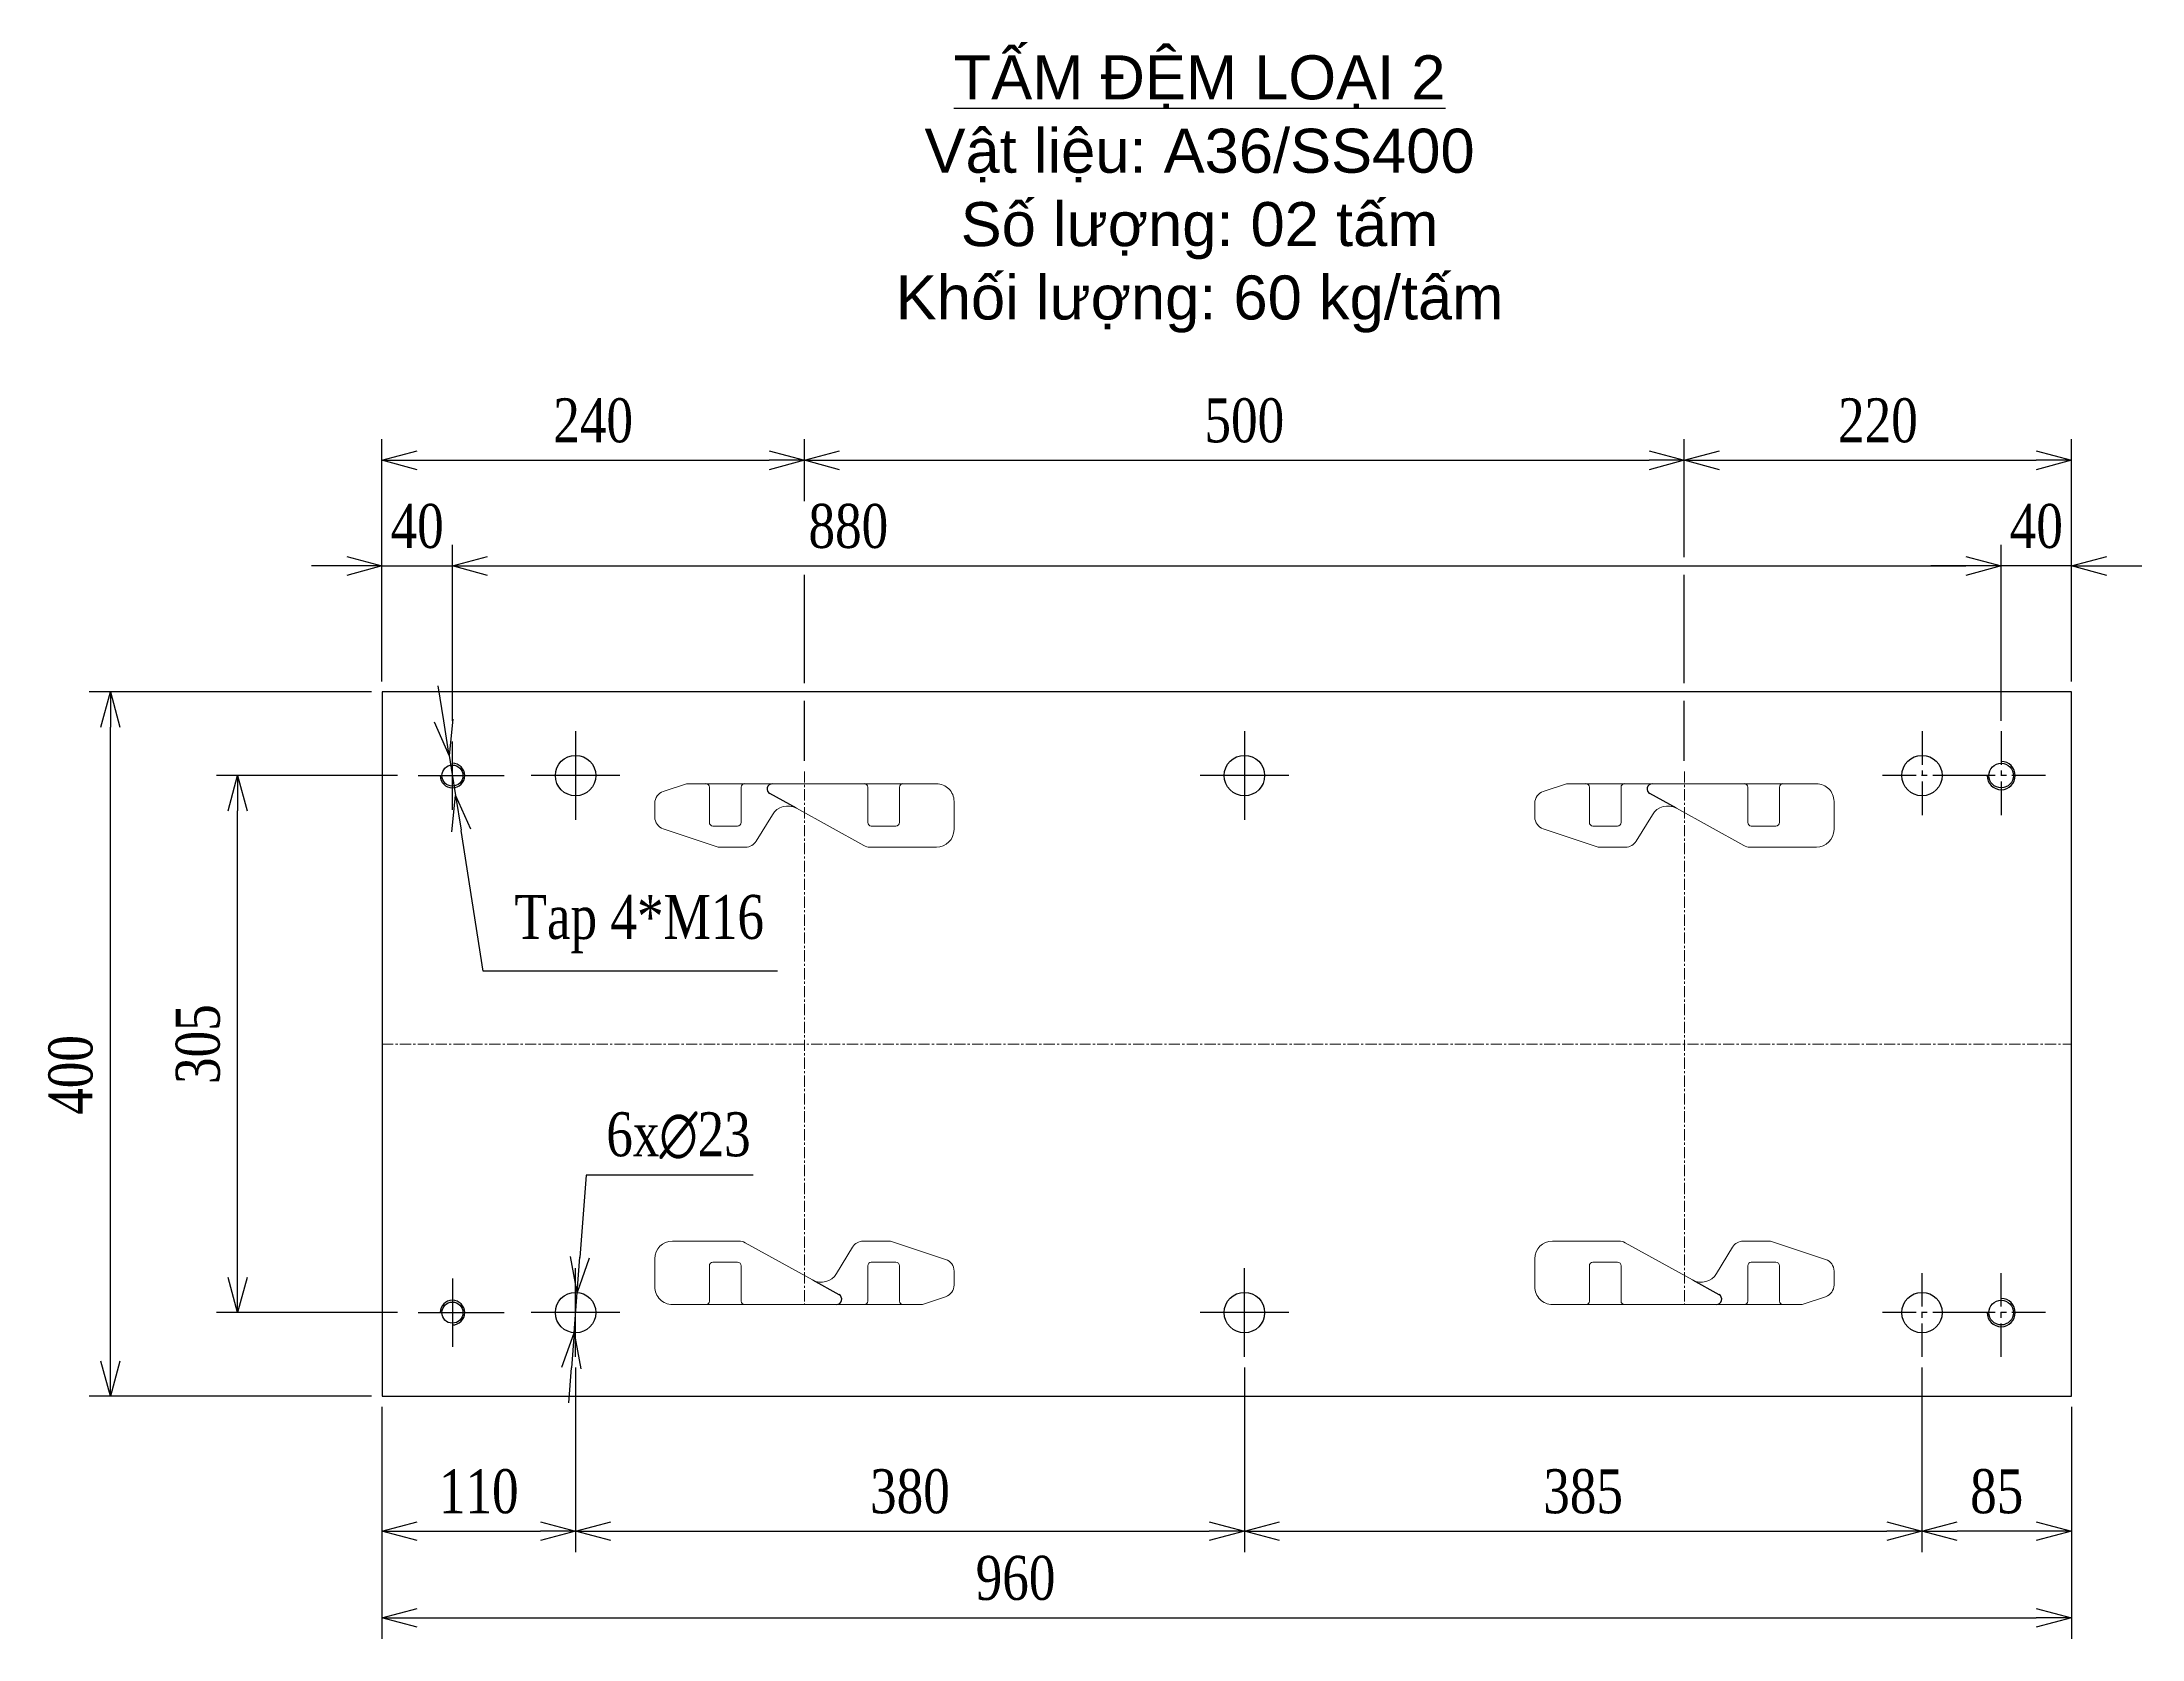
# Model space of a CAD drawing. Header units: millimetres. Extents: x -19541 to 104079, y -3200 to 10399.
# Drawn here: x -11885 to -10692, y 4956 to 5863 of the extents above; entities that cross this region are included whole.
import ezdxf

# ---------------------------------------------------------------- set-up
doc = ezdxf.new("R2010")
doc.units = ezdxf.units.MM
doc.linetypes.add('CENTER', pattern=[50.8, 31.75, -6.35, 6.35, -6.35])
doc.linetypes.add('CENTER2', pattern=[28.575, 19.05, -3.175, 3.175, -3.175])
for name, color, linetype in [('KTHUOC', 2, 'Continuous'), ('PDF_Geometry', 7, 'Continuous'), ('TK2', 251, 'Continuous')]:
    doc.layers.add(name, color=color, linetype=linetype)
doc.layers.add('TIM', color=8, linetype='CENTER2', lineweight=0)
doc.styles.get("Standard").update_dxf_attribs({"font": 'arial.ttf'})
doc.styles.add('Thuong', font='vntime.shx', dxfattribs={"width": 0.8})
doc.dimstyles.new('LAYOUT', dxfattribs={"dimscale": 0, "dimtxt": 2.5, "dimasz": 2, "dimexe": 1.2, "dimexo": 0.6, "dimgap": 1, "dimtad": 1, "dimtoh": 1, "dimdec": 0, "dimzin": 12, "dimdsep": 46, "dimtxsty": 'Thuong', "dimblk": 'OPEN30', "dimcen": 0, "dimclrd": 256, "dimclre": 256, "dimadec": 1, "dimazin": 3, "dimtfac": 1, "dimtdec": 0, "dimtmove": 0, "dimatfit": 3, "dimldrblk": 'OPEN30', "dimfxl": 1, "dimtzin": 0, "dimarcsym": 2})

# ---------------------------------------------------------------- blocks, each defined once
blk = doc.blocks.new('_Open30')
at = {"color": 0, "linetype": 'ByBlock', "lineweight": -2}
for p, q in [((-1, 0.268), (0, 0)), ((0, 0), (-1, -0.268)), ((0, 0), (-1, 0))]:
    blk.add_line(p, q, dxfattribs=at)
blk = doc.blocks.new('*D348')
at = {"lineweight": -2, "transparency": 16777216}
for p, q in [((-11581.6, 5109.8), (-11581.6, 5004.9)), ((-11691.6, 5087.5), (-11691.6, 5004.9)), ((-11671.6, 5016.9), (-11601.6, 5016.9))]:
    blk.add_line(p, q, dxfattribs=at)
at = {"layer": 'Defpoints', "color": 0, "transparency": 16777216}
for p in [(-11581.6, 5115.8), (-11691.6, 5093.5), (-11581.6, 5016.9)]:
    blk.add_point(p, dxfattribs=at)
at = {"lineweight": -2, "transparency": 16777216, "xscale": 20, "yscale": 20, "zscale": 20, "rotation": 180}
blk.add_blockref('_Open30', (-11691.6, 5016.9), dxfattribs=at)
at = {"lineweight": -2, "transparency": 16777216, "xscale": 20, "yscale": 20, "zscale": 20}
blk.add_blockref('_Open30', (-11581.6, 5016.9), dxfattribs=at)
at = {"color": 0, "transparency": 16777216, "insert": (-11636.6, 5039.4), "char_height": 25, "attachment_point": 5, "style": 'Thuong'}
blk.add_mtext('110', dxfattribs=at)
blk = doc.blocks.new('*D347')
at = {"lineweight": -2, "transparency": 16777216}
for p, q in [((-11581.6, 5109.8), (-11581.6, 5004.9)), ((-11201.6, 5109.8), (-11201.6, 5004.9)), ((-11561.6, 5016.9), (-11221.6, 5016.9))]:
    blk.add_line(p, q, dxfattribs=at)
at = {"layer": 'Defpoints', "color": 0, "transparency": 16777216}
for p in [(-11581.6, 5115.8), (-11201.6, 5115.8), (-11201.6, 5016.9)]:
    blk.add_point(p, dxfattribs=at)
at = {"lineweight": -2, "transparency": 16777216, "xscale": 20, "yscale": 20, "zscale": 20, "rotation": 180}
blk.add_blockref('_Open30', (-11581.6, 5016.9), dxfattribs=at)
at = {"lineweight": -2, "transparency": 16777216, "xscale": 20, "yscale": 20, "zscale": 20}
blk.add_blockref('_Open30', (-11201.6, 5016.9), dxfattribs=at)
at = {"color": 0, "transparency": 16777216, "insert": (-11391.6, 5039.4), "char_height": 25, "attachment_point": 5, "style": 'Thuong'}
blk.add_mtext('380', dxfattribs=at)
blk = doc.blocks.new('*D346')
at = {"lineweight": -2, "transparency": 16777216}
for p, q in [((-11201.6, 5109.8), (-11201.6, 5004.9)), ((-10816.6, 5109.8), (-10816.6, 5004.9)), ((-11181.6, 5016.9), (-10836.6, 5016.9))]:
    blk.add_line(p, q, dxfattribs=at)
at = {"layer": 'Defpoints', "color": 0, "transparency": 16777216}
for p in [(-11201.6, 5115.8), (-10816.6, 5115.8), (-10816.6, 5016.9)]:
    blk.add_point(p, dxfattribs=at)
at = {"lineweight": -2, "transparency": 16777216, "xscale": 20, "yscale": 20, "zscale": 20, "rotation": 180}
blk.add_blockref('_Open30', (-11201.6, 5016.9), dxfattribs=at)
at = {"lineweight": -2, "transparency": 16777216, "xscale": 20, "yscale": 20, "zscale": 20}
blk.add_blockref('_Open30', (-10816.6, 5016.9), dxfattribs=at)
at = {"color": 0, "transparency": 16777216, "insert": (-11009.1, 5039.4), "char_height": 25, "attachment_point": 5, "style": 'Thuong'}
blk.add_mtext('385', dxfattribs=at)
blk = doc.blocks.new('*D345')
at = {"lineweight": -2, "transparency": 16777216}
for p, q in [((-11691.6, 5087.5), (-11691.6, 4955.7)), ((-10731.6, 5087.5), (-10731.6, 4955.7)), ((-11671.6, 4967.7), (-10751.6, 4967.7))]:
    blk.add_line(p, q, dxfattribs=at)
at = {"layer": 'Defpoints', "color": 0, "transparency": 16777216}
for p in [(-11691.6, 5093.5), (-10731.6, 5093.5), (-10731.6, 4967.7)]:
    blk.add_point(p, dxfattribs=at)
at = {"lineweight": -2, "transparency": 16777216, "xscale": 20, "yscale": 20, "zscale": 20, "rotation": 180}
blk.add_blockref('_Open30', (-11691.6, 4967.7), dxfattribs=at)
at = {"lineweight": -2, "transparency": 16777216, "xscale": 20, "yscale": 20, "zscale": 20}
blk.add_blockref('_Open30', (-10731.6, 4967.7), dxfattribs=at)
at = {"color": 0, "transparency": 16777216, "insert": (-11331.6, 4990.2), "char_height": 25, "attachment_point": 5, "style": 'Thuong'}
blk.add_mtext('960', dxfattribs=at)
blk = doc.blocks.new('*D343')
at = {"lineweight": -2, "transparency": 16777216}
for p, q in [((-11682.7, 5446), (-11785.6, 5446)), ((-11773.6, 5161), (-11773.6, 5426)), ((-11682.7, 5141), (-11785.6, 5141))]:
    blk.add_line(p, q, dxfattribs=at)
at = {"layer": 'Defpoints', "color": 0, "transparency": 16777216}
for p in [(-11773.6, 5446), (-11676.7, 5446), (-11676.7, 5141)]:
    blk.add_point(p, dxfattribs=at)
at = {"lineweight": -2, "transparency": 16777216, "xscale": 20, "yscale": 20, "zscale": 20}
for p, rotation in [((-11773.6, 5446), 90), ((-11773.6, 5141), 270)]:
    blk.add_blockref('_Open30', p, dxfattribs=dict(at, rotation=rotation))
at = {"color": 0, "transparency": 16777216, "insert": (-11796.1, 5293.5), "char_height": 25, "attachment_point": 5, "rotation": 90, "style": 'Thuong'}
blk.add_mtext('305', dxfattribs=at)
blk = doc.blocks.new('*D342')
at = {"lineweight": -2, "transparency": 16777216}
for p, q in [((-11697.6, 5493.5), (-11857.9, 5493.5)), ((-11845.9, 5113.5), (-11845.9, 5473.5)), ((-11697.6, 5093.5), (-11857.9, 5093.5))]:
    blk.add_line(p, q, dxfattribs=at)
at = {"layer": 'Defpoints', "color": 0, "transparency": 16777216}
for p in [(-11845.9, 5493.5), (-11691.6, 5493.5), (-11691.6, 5093.5)]:
    blk.add_point(p, dxfattribs=at)
at = {"lineweight": -2, "transparency": 16777216, "xscale": 20, "yscale": 20, "zscale": 20}
for p, rotation in [((-11845.9, 5493.5), 90), ((-11845.9, 5093.5), 270)]:
    blk.add_blockref('_Open30', p, dxfattribs=dict(at, rotation=rotation))
at = {"color": 0, "transparency": 16777216, "insert": (-11868.4, 5276), "char_height": 25, "attachment_point": 5, "rotation": 90, "style": 'Thuong'}
blk.add_mtext('400', dxfattribs=at)
blk = doc.blocks.new('*D341')
at = {"lineweight": -2, "transparency": 16777216}
for p, q in [((-11691.6, 5499.5), (-11691.6, 5577.1)), ((-11651.6, 5477.2), (-11651.6, 5577.1)), ((-11711.6, 5565.1), (-11731.6, 5565.1)), ((-11691.6, 5565.1), (-11651.6, 5565.1)), ((-11631.6, 5565.1), (-11611.6, 5565.1))]:
    blk.add_line(p, q, dxfattribs=at)
at = {"layer": 'Defpoints', "color": 0, "transparency": 16777216}
for p in [(-11651.6, 5565.1), (-11691.6, 5493.5), (-11651.6, 5471.2)]:
    blk.add_point(p, dxfattribs=at)
at = {"lineweight": -2, "transparency": 16777216, "xscale": 20, "yscale": 20, "zscale": 20}
blk.add_blockref('_Open30', (-11691.6, 5565.1), dxfattribs=at)
at = {"lineweight": -2, "transparency": 16777216, "xscale": 20, "yscale": 20, "zscale": 20, "rotation": 180}
blk.add_blockref('_Open30', (-11651.6, 5565.1), dxfattribs=at)
at = {"color": 0, "transparency": 16777216, "insert": (-11671.6, 5587.6), "char_height": 25, "attachment_point": 5, "style": 'Thuong'}
blk.add_mtext('40', dxfattribs=at)
blk = doc.blocks.new('*D340')
at = {"lineweight": -2, "transparency": 16777216}
for p, q in [((-11651.6, 5477.2), (-11651.6, 5577.1)), ((-10771.6, 5477.2), (-10771.6, 5577.1)), ((-11631.6, 5565.1), (-10791.6, 5565.1))]:
    blk.add_line(p, q, dxfattribs=at)
at = {"layer": 'Defpoints', "color": 0, "transparency": 16777216}
for p in [(-10771.6, 5565.1), (-11651.6, 5471.2), (-10771.6, 5471.2)]:
    blk.add_point(p, dxfattribs=at)
at = {"lineweight": -2, "transparency": 16777216, "xscale": 20, "yscale": 20, "zscale": 20, "rotation": 180}
blk.add_blockref('_Open30', (-11651.6, 5565.1), dxfattribs=at)
at = {"lineweight": -2, "transparency": 16777216, "xscale": 20, "yscale": 20, "zscale": 20}
blk.add_blockref('_Open30', (-10771.6, 5565.1), dxfattribs=at)
at = {"color": 0, "transparency": 16777216, "insert": (-11426.6, 5587.6), "char_height": 25, "attachment_point": 5, "style": 'Thuong'}
blk.add_mtext('880', dxfattribs=at)
blk = doc.blocks.new('*D339')
at = {"lineweight": -2, "transparency": 16777216}
for p, q in [((-11691.6, 5570.1), (-11691.6, 5637.1)), ((-11451.6, 5601.9), (-11451.6, 5637.1)), ((-11671.6, 5625.1), (-11471.6, 5625.1)), ((-11691.6, 5552.3), (-11691.6, 5560.1)), ((-11451.6, 5498.5), (-11451.6, 5560.1)), ((-11451.6, 5454.4), (-11451.6, 5488.5))]:
    blk.add_line(p, q, dxfattribs=at)
at = {"layer": 'Defpoints', "color": 0, "transparency": 16777216}
for p in [(-11451.6, 5625.1), (-11691.6, 5546.3), (-11451.6, 5448.4)]:
    blk.add_point(p, dxfattribs=at)
at = {"lineweight": -2, "transparency": 16777216, "xscale": 20, "yscale": 20, "zscale": 20, "rotation": 180}
blk.add_blockref('_Open30', (-11691.6, 5625.1), dxfattribs=at)
at = {"lineweight": -2, "transparency": 16777216, "xscale": 20, "yscale": 20, "zscale": 20}
blk.add_blockref('_Open30', (-11451.6, 5625.1), dxfattribs=at)
at = {"color": 0, "transparency": 16777216, "insert": (-11571.6, 5647.6), "char_height": 25, "attachment_point": 5, "style": 'Thuong'}
blk.add_mtext('240', dxfattribs=at)
blk = doc.blocks.new('*D338')
at = {"lineweight": -2, "transparency": 16777216}
for p, q in [((-11451.6, 5601.9), (-11451.6, 5637.1)), ((-10951.6, 5570.1), (-10951.6, 5637.1)), ((-11431.6, 5625.1), (-10971.6, 5625.1)), ((-11451.6, 5498.5), (-11451.6, 5560.1)), ((-10951.6, 5498.5), (-10951.6, 5560.1)), ((-11451.6, 5454.4), (-11451.6, 5488.5)), ((-10951.6, 5454.4), (-10951.6, 5488.5))]:
    blk.add_line(p, q, dxfattribs=at)
at = {"layer": 'Defpoints', "color": 0, "transparency": 16777216}
for p in [(-10951.6, 5625.1), (-11451.6, 5448.4), (-10951.6, 5448.4)]:
    blk.add_point(p, dxfattribs=at)
at = {"lineweight": -2, "transparency": 16777216, "xscale": 20, "yscale": 20, "zscale": 20, "rotation": 180}
blk.add_blockref('_Open30', (-11451.6, 5625.1), dxfattribs=at)
at = {"lineweight": -2, "transparency": 16777216, "xscale": 20, "yscale": 20, "zscale": 20}
blk.add_blockref('_Open30', (-10951.6, 5625.1), dxfattribs=at)
at = {"color": 0, "transparency": 16777216, "insert": (-11201.6, 5647.6), "char_height": 25, "attachment_point": 5, "style": 'Thuong'}
blk.add_mtext('500', dxfattribs=at)
blk = doc.blocks.new('*D337')
at = {"lineweight": -2, "transparency": 16777216}
for p, q in [((-10951.6, 5570.1), (-10951.6, 5637.1)), ((-10731.6, 5499.5), (-10731.6, 5637.1)), ((-10931.6, 5625.1), (-10751.6, 5625.1)), ((-10951.6, 5498.5), (-10951.6, 5560.1)), ((-10951.6, 5454.4), (-10951.6, 5488.5))]:
    blk.add_line(p, q, dxfattribs=at)
at = {"layer": 'Defpoints', "color": 0, "transparency": 16777216}
for p in [(-10731.6, 5625.1), (-10731.6, 5493.5), (-10951.6, 5448.4)]:
    blk.add_point(p, dxfattribs=at)
at = {"lineweight": -2, "transparency": 16777216, "xscale": 20, "yscale": 20, "zscale": 20, "rotation": 180}
blk.add_blockref('_Open30', (-10951.6, 5625.1), dxfattribs=at)
at = {"lineweight": -2, "transparency": 16777216, "xscale": 20, "yscale": 20, "zscale": 20}
blk.add_blockref('_Open30', (-10731.6, 5625.1), dxfattribs=at)
at = {"color": 0, "transparency": 16777216, "insert": (-10841.6, 5647.6), "char_height": 25, "attachment_point": 5, "style": 'Thuong'}
blk.add_mtext('220', dxfattribs=at)
blk = doc.blocks.new('*D336')
at = {"lineweight": -2, "transparency": 16777216}
for p, q in [((-10771.6, 5477.2), (-10771.6, 5577.1)), ((-10731.6, 5499.5), (-10731.6, 5577.1)), ((-10791.6, 5565.1), (-10811.6, 5565.1)), ((-10731.6, 5565.1), (-10771.6, 5565.1)), ((-10711.6, 5565.1), (-10691.6, 5565.1))]:
    blk.add_line(p, q, dxfattribs=at)
at = {"layer": 'Defpoints', "color": 0, "transparency": 16777216}
for p in [(-10771.6, 5565.1), (-10731.6, 5493.5), (-10771.6, 5471.2)]:
    blk.add_point(p, dxfattribs=at)
at = {"lineweight": -2, "transparency": 16777216, "xscale": 20, "yscale": 20, "zscale": 20}
blk.add_blockref('_Open30', (-10771.6, 5565.1), dxfattribs=at)
at = {"lineweight": -2, "transparency": 16777216, "xscale": 20, "yscale": 20, "zscale": 20, "rotation": 180}
blk.add_blockref('_Open30', (-10731.6, 5565.1), dxfattribs=at)
at = {"color": 0, "transparency": 16777216, "insert": (-10751.6, 5587.6), "char_height": 25, "attachment_point": 5, "style": 'Thuong'}
blk.add_mtext('40', dxfattribs=at)
blk = doc.blocks.new('*D344')
at = {"lineweight": -2, "transparency": 16777216}
for p, q in [((-10816.6, 5109.8), (-10816.6, 5004.9)), ((-10731.6, 5087.5), (-10731.6, 5004.9)), ((-10751.6, 5016.9), (-10796.6, 5016.9))]:
    blk.add_line(p, q, dxfattribs=at)
at = {"layer": 'Defpoints', "color": 0, "transparency": 16777216}
for p in [(-10816.6, 5115.8), (-10731.6, 5093.5), (-10816.6, 5016.9)]:
    blk.add_point(p, dxfattribs=at)
at = {"lineweight": -2, "transparency": 16777216, "xscale": 20, "yscale": 20, "zscale": 20, "rotation": 180}
blk.add_blockref('_Open30', (-10816.6, 5016.9), dxfattribs=at)
at = {"lineweight": -2, "transparency": 16777216, "xscale": 20, "yscale": 20, "zscale": 20}
blk.add_blockref('_Open30', (-10731.6, 5016.9), dxfattribs=at)
at = {"color": 0, "transparency": 16777216, "insert": (-10774.1, 5039.4), "char_height": 25, "attachment_point": 5, "style": 'Thuong'}
blk.add_mtext('85', dxfattribs=at)
blk = doc.blocks.new('*D376')
at = {"lineweight": -2, "transparency": 16777216}
for p, q in [((-11575.5, 5219), (-11579.1, 5172.4)), ((-11480.7, 5219), (-11575.5, 5219)), ((-11582.4, 5129.5), (-11580.7, 5152.5)), ((-11584, 5109.6), (-11585.6, 5089.7))]:
    blk.add_line(p, q, dxfattribs=at)
at = {"layer": 'Defpoints', "color": 0, "transparency": 16777216}
for p in [(-11580.7, 5152.5), (-11582.4, 5129.5)]:
    blk.add_point(p, dxfattribs=at)
at = {"lineweight": -2, "transparency": 16777216, "xscale": 20, "yscale": 20, "zscale": 20}
for p, rotation in [((-11580.7, 5152.5), 265.5466194362123), ((-11582.4, 5129.5), 85.54661943621225)]:
    blk.add_blockref('_Open30', p, dxfattribs=dict(at, rotation=rotation))
at = {"color": 0, "transparency": 16777216, "insert": (-11523.1, 5241.5), "char_height": 25, "attachment_point": 5, "style": 'Thuong'}
blk.add_mtext('6x∅23', dxfattribs=at)
blk = doc.blocks.new('*D377')
at = {"lineweight": -2, "transparency": 16777216}
for p, q in [((-11656.5, 5477.1), (-11659.6, 5496.9)), ((-11653.4, 5457.4), (-11649.8, 5434.7)), ((-11634, 5335), (-11646.6, 5414.9)), ((-11466.8, 5335), (-11634, 5335))]:
    blk.add_line(p, q, dxfattribs=at)
at = {"layer": 'Defpoints', "color": 0, "transparency": 16777216}
for p in [(-11653.4, 5457.4), (-11649.8, 5434.7)]:
    blk.add_point(p, dxfattribs=at)
at = {"lineweight": -2, "transparency": 16777216, "xscale": 20, "yscale": 20, "zscale": 20}
for p, rotation in [((-11653.4, 5457.4), 278.995462723121), ((-11649.8, 5434.7), 98.99546272312101)]:
    blk.add_blockref('_Open30', p, dxfattribs=dict(at, rotation=rotation))
at = {"color": 0, "transparency": 16777216, "insert": (-11545.4, 5361.7), "char_height": 25, "attachment_point": 5, "style": 'Thuong'}
blk.add_mtext('Tap 4*M16', dxfattribs=at)

msp = doc.modelspace()

# ---------------------------------------------------------------- linework, layer by layer
for p, q in [((-11456.138, 5427.434), (-11471.2, 5435.75)), ((-10956.138, 5427.434), (-10971.2, 5435.75)), ((-11446.975, 5159.593), (-11431.912, 5151.277)), ((-10946.975, 5159.593), (-10931.912, 5151.277))]:
    msp.add_line(p, q)
for centre, radius, start, end in [((-10771.556, 5446.014), 8, 180, 90), ((-11469.751, 5438.376), 3, 90, 241.102577), ((-10969.751, 5438.376), 3, 90, 241.102577), ((-11433.362, 5148.651), 3, 270, 61.102577), ((-10933.362, 5148.651), 3, 270, 61.102577), ((-10771.556, 5141.014), 8, 180, 90)]:
    msp.add_arc(centre, radius, start, end)
at = {"layer": 'KTHUOC', "color": 3}
msp.add_lwpolyline([(-11691.556, 5493.514), (-11691.556, 5093.514), (-10731.556, 5093.514), (-10731.556, 5493.514)], close=True, dxfattribs=at)
at = {"layer": 'KTHUOC'}
for centre, radius in [((-11581.556, 5446.014), 11.5), ((-11201.556, 5446.014), 11.5), ((-10816.556, 5446.014), 11.5), ((-10771.556, 5446.014), 7), ((-11651.556, 5446.014), 6), ((-11651.556, 5141.014), 6), ((-11581.556, 5141.014), 11.5), ((-11201.556, 5141.014), 11.5), ((-10816.556, 5141.014), 11.5), ((-10771.556, 5141.014), 7)]:
    msp.add_circle(centre, radius, dxfattribs=at)
for centre, start, end in [((-11651.556, 5446.014), 180, 90), ((-11651.556, 5141.014), 270, 180)]:
    msp.add_arc(centre, 7, start, end, dxfattribs=at)
at = {"layer": 'PDF_Geometry', "lineweight": 18}
for points in [[(-11518.556, 5441.376), (-11531.77, 5436.972, 0.3228227), (-11536.556, 5430.331), (-11536.556, 5422.422, 0.3228227), (-11531.77, 5415.781), (-11500.556, 5405.376)], [(-11500.556, 5405.376), (-11485.001, 5405.376, 0.26709039), (-11478.95, 5408.857), (-11469.763, 5423.79, -0.41262223), (-11456.138, 5427.434), (-11417.852, 5406.306, 0.13108527), (-11414.366, 5405.376), (-11376.556, 5405.376, 0.41421352), (-11366.556, 5415.376), (-11366.556, 5431.376, 0.4142136), (-11376.556, 5441.376), (-11518.556, 5441.376)], [(-11507.556, 5441.435, -0.41421356), (-11505.556, 5439.435), (-11505.556, 5419.376, 0.41421356), (-11503.556, 5417.376), (-11489.556, 5417.376, 0.41421356), (-11487.556, 5419.376), (-11487.556, 5439.435, -0.41421356), (-11485.556, 5441.435)], [(-11395.556, 5441.435, 0.41421356), (-11397.556, 5439.435), (-11397.556, 5419.376, -0.41421356), (-11399.556, 5417.376), (-11413.556, 5417.376, -0.41421356), (-11415.556, 5419.376), (-11415.556, 5439.435, 0.41421356), (-11417.556, 5441.435)], [(-11018.556, 5441.376), (-11031.77, 5436.972, 0.3228227), (-11036.556, 5430.331), (-11036.556, 5422.422, 0.3228227), (-11031.77, 5415.781), (-11000.556, 5405.376)], [(-11000.556, 5405.376), (-10985.001, 5405.376, 0.26709039), (-10978.95, 5408.857), (-10969.763, 5423.79, -0.41262223), (-10956.138, 5427.434), (-10917.852, 5406.306, 0.13108527), (-10914.366, 5405.376), (-10876.556, 5405.376, 0.41421352), (-10866.556, 5415.376), (-10866.556, 5431.376, 0.4142136), (-10876.556, 5441.376), (-11018.556, 5441.376)], [(-11007.556, 5441.435, -0.41421356), (-11005.556, 5439.435), (-11005.556, 5419.376, 0.41421356), (-11003.556, 5417.376), (-10989.556, 5417.376, 0.41421356), (-10987.556, 5419.376), (-10987.556, 5439.435, -0.41421356), (-10985.556, 5441.435)], [(-10895.556, 5441.435, 0.41421356), (-10897.556, 5439.435), (-10897.556, 5419.376, -0.41421356), (-10899.556, 5417.376), (-10913.556, 5417.376, -0.41421356), (-10915.556, 5419.376), (-10915.556, 5439.435, 0.41421356), (-10917.556, 5441.435)], [(-11402.556, 5181.651), (-11418.112, 5181.651, 0.26709039), (-11424.163, 5178.17), (-11433.35, 5163.237, -0.41262223), (-11446.975, 5159.593), (-11485.261, 5180.721, 0.13108527), (-11488.747, 5181.651), (-11526.556, 5181.651, 0.41421352), (-11536.556, 5171.651), (-11536.556, 5155.651, 0.4142136), (-11526.556, 5145.651), (-11384.556, 5145.651)], [(-11384.556, 5145.651), (-11371.343, 5150.055, 0.3228227), (-11366.556, 5156.696), (-11366.556, 5164.606, 0.3228227), (-11371.343, 5171.246), (-11402.556, 5181.651)], [(-10902.556, 5181.651), (-10918.112, 5181.651, 0.26709039), (-10924.163, 5178.17), (-10933.35, 5163.237, -0.41262223), (-10946.975, 5159.593), (-10985.261, 5180.721, 0.13108527), (-10988.747, 5181.651), (-11026.556, 5181.651, 0.41421352), (-11036.556, 5171.651), (-11036.556, 5155.651, 0.4142136), (-11026.556, 5145.651), (-10884.556, 5145.651)], [(-10884.556, 5145.651), (-10871.343, 5150.055, 0.3228227), (-10866.556, 5156.696), (-10866.556, 5164.606, 0.3228227), (-10871.343, 5171.246), (-10902.556, 5181.651)], [(-11507.556, 5145.592, 0.41421356), (-11505.556, 5147.592), (-11505.556, 5167.651, -0.41421356), (-11503.556, 5169.651), (-11489.556, 5169.651, -0.41421356), (-11487.556, 5167.651), (-11487.556, 5147.592, 0.41421356), (-11485.556, 5145.592)], [(-11395.556, 5145.592, -0.41421356), (-11397.556, 5147.592), (-11397.556, 5167.651, 0.41421356), (-11399.556, 5169.651), (-11413.556, 5169.651, 0.41421356), (-11415.556, 5167.651), (-11415.556, 5147.592, -0.41421356), (-11417.556, 5145.592)], [(-11007.556, 5145.592, 0.41421356), (-11005.556, 5147.592), (-11005.556, 5167.651, -0.41421356), (-11003.556, 5169.651), (-10989.556, 5169.651, -0.41421356), (-10987.556, 5167.651), (-10987.556, 5147.592, 0.41421356), (-10985.556, 5145.592)], [(-10895.556, 5145.592, -0.41421356), (-10897.556, 5147.592), (-10897.556, 5167.651, 0.41421356), (-10899.556, 5169.651), (-10913.556, 5169.651, 0.41421356), (-10915.556, 5167.651), (-10915.556, 5147.592, -0.41421356), (-10917.556, 5145.592)]]:
    msp.add_lwpolyline(points, format="xyb", dxfattribs=at)
msp.add_lwpolyline([(-11441.459, 5441.376), (-11441.459, 5441.376)], close=True, dxfattribs=at)
at = {"layer": 'TIM', "linetype": 'CENTER', "ltscale": 0.2}
for p, q in [((-11451.556, 5448.376), (-11451.556, 5145.651)), ((-10951.556, 5448.376), (-10951.556, 5145.651)), ((-11691.556, 5293.514), (-10731.556, 5293.514))]:
    msp.add_line(p, q, dxfattribs=at)
at = {"layer": 'TK2'}
for p, q in [((-11651.556, 5426.602), (-11651.556, 5465.425)), ((-11581.556, 5471.18), (-11581.556, 5420.847)), ((-11201.556, 5471.18), (-11201.556, 5420.847)), ((-11670.968, 5446.014), (-11622.145, 5446.014)), ((-11556.39, 5446.014), (-11606.723, 5446.014)), ((-11176.39, 5446.014), (-11226.723, 5446.014)), ((-11651.556, 5160.425), (-11651.556, 5121.602)), ((-11581.556, 5115.847), (-11581.556, 5166.18)), ((-11201.556, 5115.847), (-11201.556, 5166.18)), ((-11670.968, 5141.014), (-11622.145, 5141.014)), ((-11556.39, 5141.014), (-11606.723, 5141.014)), ((-11176.39, 5141.014), (-11226.723, 5141.014))]:
    msp.add_line(p, q, dxfattribs=at)
at = {"layer": 'TK2', "linetype": 'CENTER2'}
for p, q in [((-10816.556, 5471.18), (-10816.556, 5420.847)), ((-10771.556, 5471.18), (-10771.556, 5420.847)), ((-10791.39, 5446.014), (-10841.723, 5446.014)), ((-10746.39, 5446.014), (-10796.723, 5446.014)), ((-10816.556, 5115.847), (-10816.556, 5166.18)), ((-10771.556, 5115.847), (-10771.556, 5166.18)), ((-10791.39, 5141.014), (-10841.723, 5141.014)), ((-10746.39, 5141.014), (-10796.723, 5141.014))]:
    msp.add_line(p, q, dxfattribs=at)

# ---------------------------------------------------------------- texts
at = {"insert": (-11227.035, 5776.289), "char_height": 25, "attachment_point": 5}
msp.add_mtext('{\\LTẤM ĐỆM LOẠI 2\\P}Vật liệu: A36/SS400\\PSố lượng: 02 tấm\\PKhối lượng: 60 kg/tấm', dxfattribs=at)

# ---------------------------------------------------------------- dimensions: what is measured, and where the dimension line sits
for base, p1, p2, picture, middle in [((-11451.556, 5625.117), (-11691.556, 5546.317), (-11451.556, 5448.376), '*D339', (-11571.556, 5647.617)), ((-10951.556, 5625.117), (-11451.556, 5448.376), (-10951.556, 5448.376), '*D338', (-11201.556, 5647.617)), ((-10731.556, 5625.117), (-10951.556, 5448.376), (-10731.556, 5493.514), '*D337', (-10841.556, 5647.617)), ((-11581.556, 5016.911), (-11691.556, 5093.514), (-11581.556, 5115.847), '*D348', (-11636.556, 5039.411)), ((-11201.556, 5016.911), (-11581.556, 5115.847), (-11201.556, 5115.847), '*D347', (-11391.556, 5039.411)), ((-10816.556, 5016.911), (-11201.556, 5115.847), (-10816.556, 5115.847), '*D346', (-11009.056, 5039.411))]:
    dim = msp.add_linear_dim(base=base, p1=p1, p2=p2, dimstyle='LAYOUT')
    dim.commit()
    dim.dimension.update_dxf_attribs({"geometry": picture, "text_midpoint": middle})
for base, p1, p2, picture, middle in [((-11651.556, 5565.117), (-11691.556, 5493.514), (-11651.556, 5471.18), '*D341', (-11671.556, 5565.117)), ((-10771.556, 5565.117), (-11651.556, 5471.18), (-10771.556, 5471.18), '*D340', (-11426.556, 5565.117)), ((-10731.556, 4967.66), (-11691.556, 5093.514), (-10731.556, 5093.514), '*D345', (-11331.556, 4967.66))]:
    dim = msp.add_linear_dim(base=base, p1=p1, p2=p2, dimstyle='LAYOUT')
    dim.commit()
    dim.dimension.update_dxf_attribs({"geometry": picture, "text_midpoint": middle, "dimtype": 160})
for base, p1, p2, angle, picture, middle in [((-10771.556, 5565.117), (-10731.556, 5493.514), (-10771.556, 5471.18), 180, '*D336', (-10751.556, 5565.117)), ((-11845.85, 5493.514), (-11691.556, 5093.514), (-11691.556, 5493.514), 90, '*D342', (-11845.85, 5276.014))]:
    dim = msp.add_linear_dim(base=base, p1=p1, p2=p2, angle=angle, dimstyle='LAYOUT')
    dim.commit()
    dim.dimension.update_dxf_attribs({"geometry": picture, "text_midpoint": middle, "dimtype": 160})
for p1, p2, text, picture, middle in [((-11653.355, 5457.372), (-11649.758, 5434.655), 'Tap 4*M16', '*D377', (-11545.411, 5335)), ((-11582.449, 5129.548), (-11580.663, 5152.479), '6x<>', '*D376', (-11523.102, 5219))]:
    dim = msp.add_diameter_dim_2p(p1=p1, p2=p2, text=text, dimstyle='LAYOUT')
    dim.commit()
    dim.dimension.update_dxf_attribs({"geometry": picture, "text_midpoint": middle, "dimtype": 163})
for base, p1, p2, angle, picture, middle in [((-11773.648, 5446.014), (-11676.723, 5141.014), (-11676.723, 5446.014), 90, '*D343', (-11796.148, 5293.514)), ((-10816.556, 5016.911), (-10731.556, 5093.514), (-10816.556, 5115.847), 180, '*D344', (-10774.056, 5039.411))]:
    dim = msp.add_linear_dim(base=base, p1=p1, p2=p2, angle=angle, dimstyle='LAYOUT')
    dim.commit()
    dim.dimension.update_dxf_attribs({"geometry": picture, "text_midpoint": middle})

doc.saveas('drawing.dxf')
